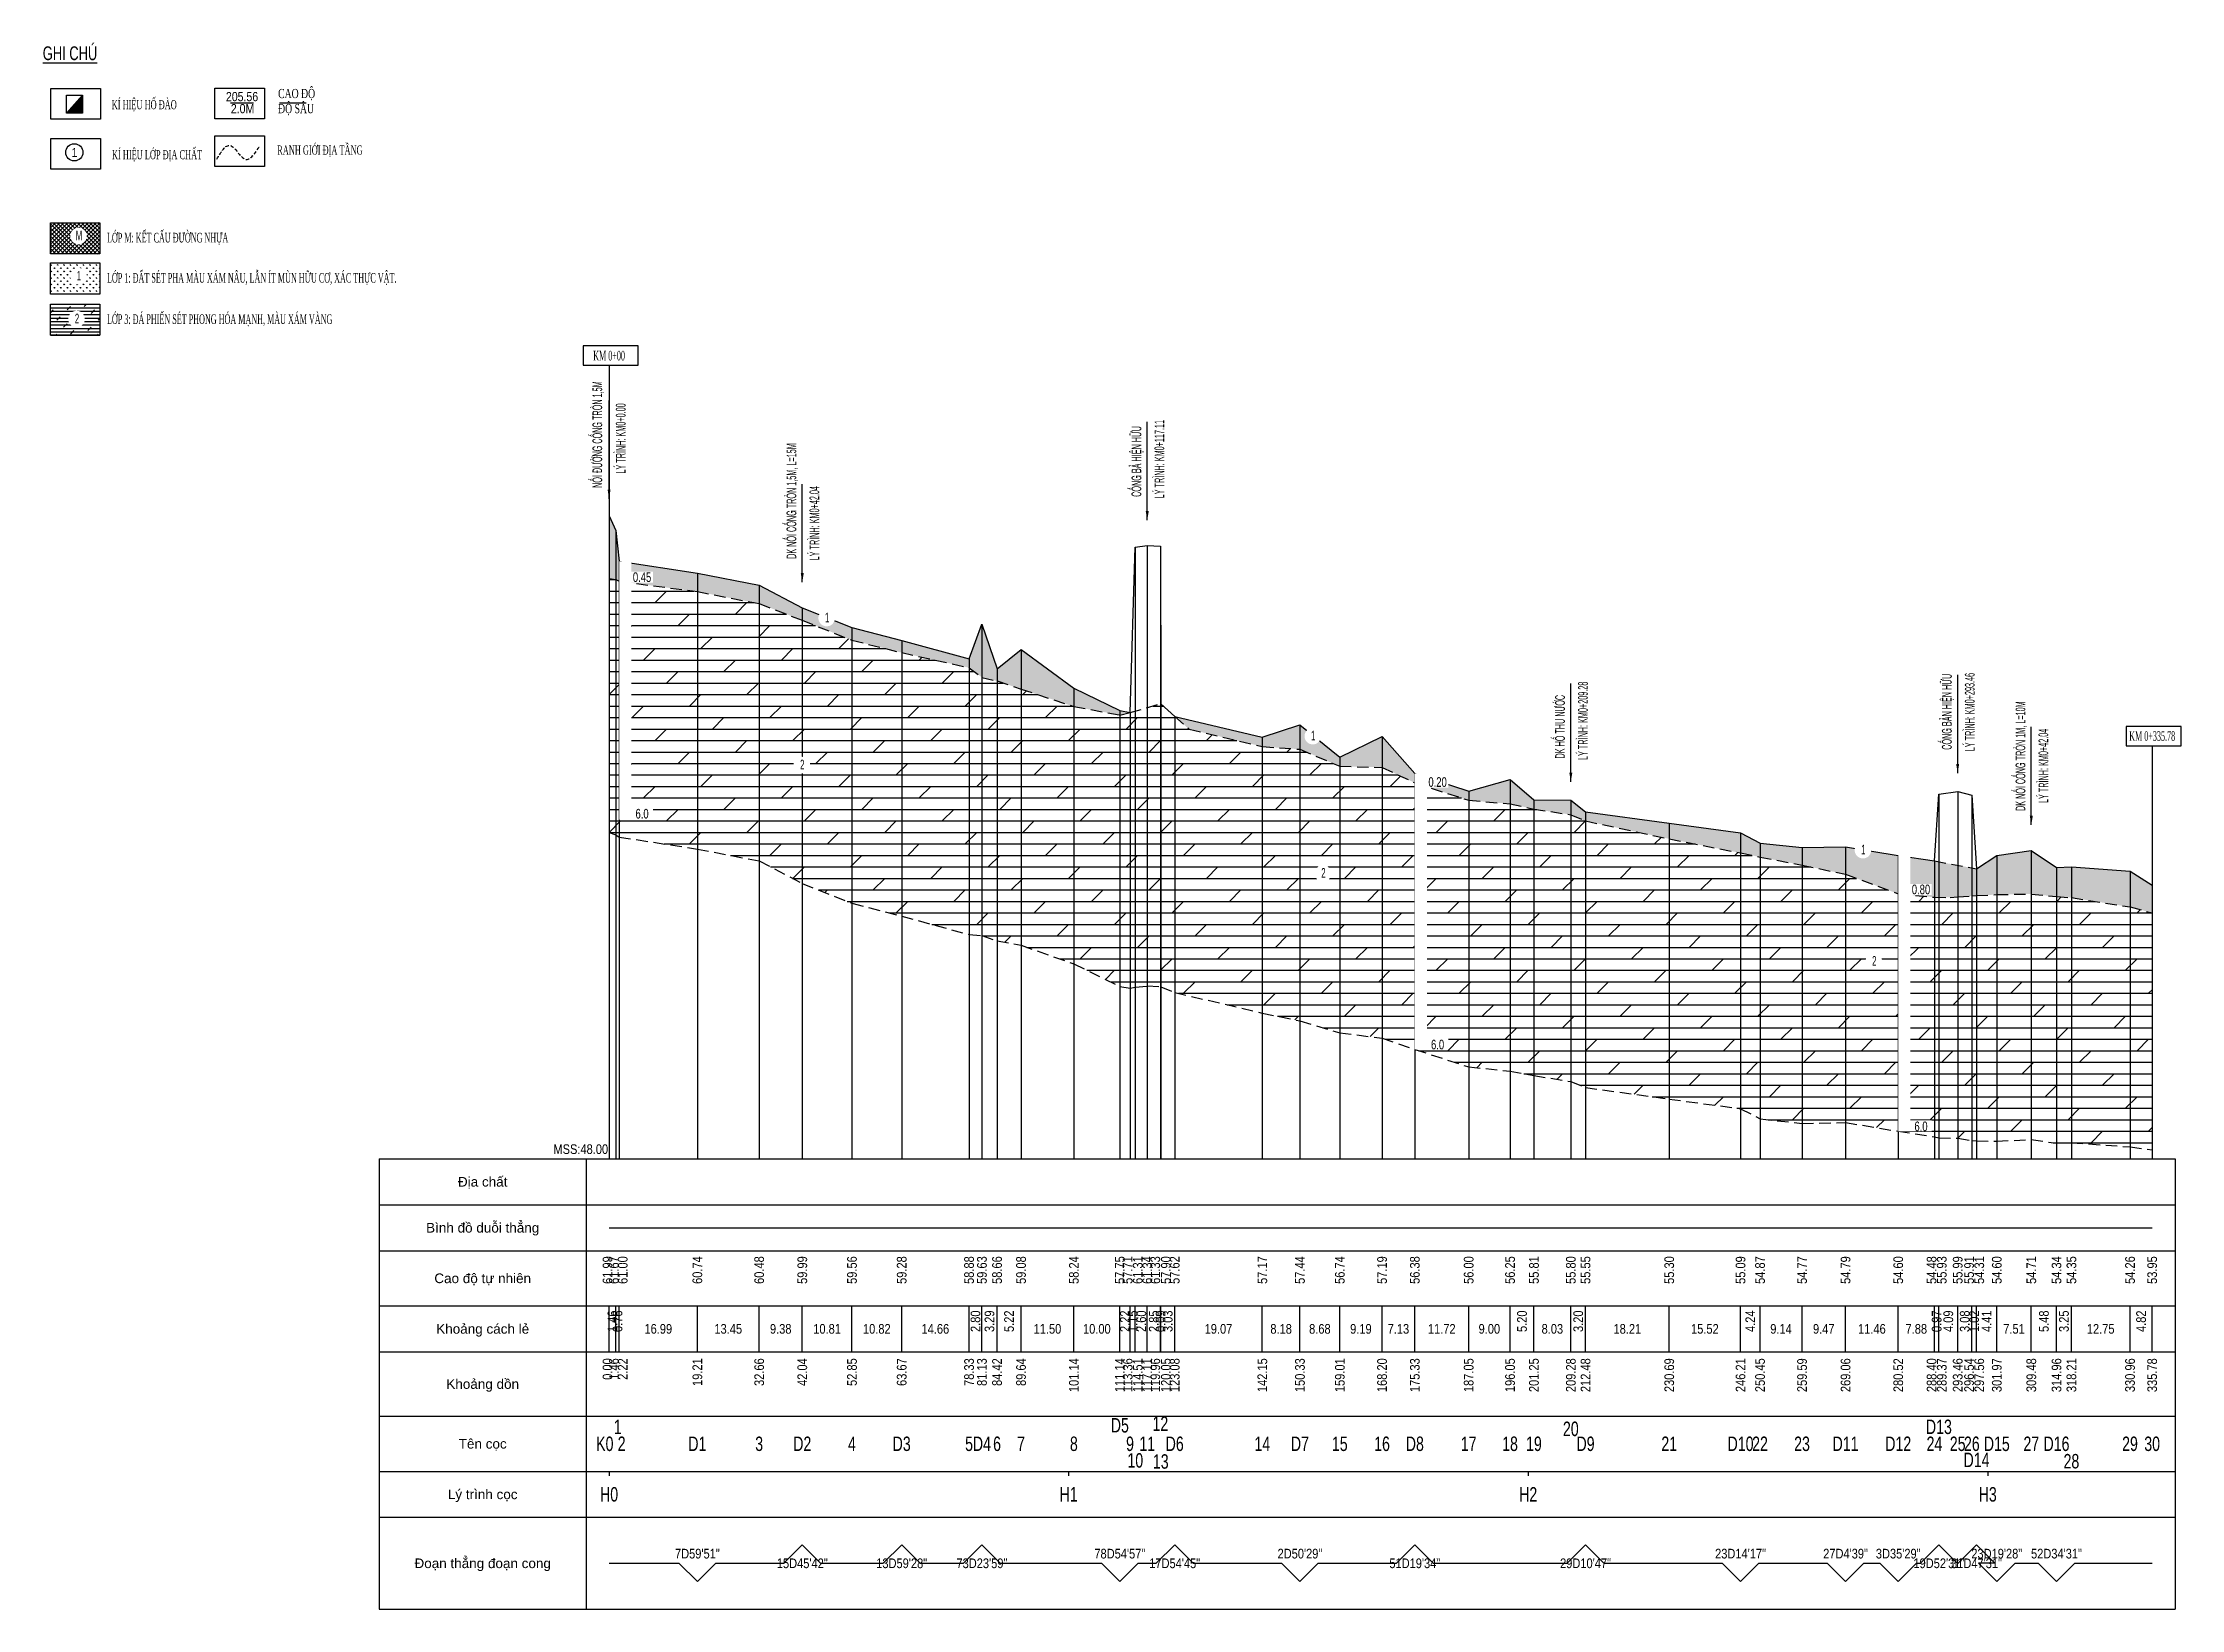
# Model space of a CAD drawing. Header units: feet. Extents: x 2360 to 4597, y 3667 to 5067.
# Drawn here: x 3422.4 to 3887.8, y 4629.7 to 4970.5 of the extents above; entities that cross this region are included whole.
import ezdxf
from ezdxf.enums import TextEntityAlignment as Align

# ---------------------------------------------------------------- set-up
doc = ezdxf.new("R2010")
doc.units = ezdxf.units.FT
doc.header["$MEASUREMENT"] = 0
doc.set_wipeout_variables(frame=1)
doc.linetypes.add('DASHED', pattern=[0.75, 0.5, -0.25])
doc.linetypes.add('HIDDEN', pattern=[0.375, 0.25, -0.125])
for name, color, linetype in [('DIA CHAT', 9, 'Continuous'), ('Dia-Chat', 8, 'Continuous'), ('DO', 1, 'Continuous'), ('DONG', 8, 'Continuous'), ('ENTKHIEULT', 3, 'Continuous'), ('Tieu-De', 4, 'Continuous'), ('XANH', 3, 'Continuous'), ('XANH_SAM', 5, 'Continuous')]:
    doc.layers.add(name, color=color, linetype=linetype)
doc.layers.add('T - Thay', color=255, linetype='Continuous', lineweight=18)
doc.styles.add('BINHDO', font='VHARIALN.TTF', dxfattribs={"width": 0.6})
doc.styles.add('in-dam', font='VHARIALN.TTF', dxfattribs={"width": 0.8, "height": 4.2})
doc.styles.add('Kten1', font='VHAVAN.TTF')
doc.styles.add('NT-1', font='vntimeh.shx', dxfattribs={"width": 0.55})
doc.styles.get("Standard").update_dxf_attribs({"font": 'VHARIALN.TTF', "height": 2})
doc.styles.add('sty-1', font='VHARIALN.TTF', dxfattribs={"height": 4.2})
doc.styles.add('STYLE1', font='VNARIAL.TTF')
doc.styles.add('TDHEADER', font='VNARIAL.TTF', dxfattribs={"width": 0.7, "height": 2})
doc.dimstyles.get("Standard").update_dxf_attribs({"dimtxt": 0.18, "dimasz": 0.18, "dimexe": 0.18, "dimexo": 0.0625, "dimgap": 0.09, "dimtad": 0, "dimtih": 1, "dimtoh": 1, "dimdec": 4, "dimzin": 0, "dimdsep": 46, "dimtxsty": 'Standard', "dimcen": 0.09, "dimadec": 0, "dimazin": 0, "dimtfac": 1, "dimtdec": 4, "dimtofl": 0, "dimtmove": 0, "dimatfit": 3, "dimfxl": 0, "dimtolj": 1, "dimtzin": 0, "dimarcsym": 0})

msp = doc.modelspace()

# ---------------------------------------------------------------- texts
at = {"layer": 'Dia-Chat', "color": 4, "style": 'NT-1', "width": 0.6}
for s, p in [('kÝ hiÖu hè ®µo', (3437.44, 4956)), ('kÝ hiÖu líp ®Þa chÊt', (3437.49, 4945.12))]:
    msp.add_text(s, height=2, dxfattribs=at).set_placement(p)
at = {"layer": 'Dia-Chat', "color": 4, "style": 'sty-1'}
msp.add_text('1', height=2, dxfattribs=at).set_placement((3429.33, 4946.59), align=Align.MIDDLE)
at = {"layer": 'Dia-Chat', "color": 4, "style": 'NT-1', "width": 0.6}
msp.add_text('ranh giíi ®Þa tÇng', height=2, dxfattribs=at).set_placement((3482.74, 4947.22), align=Align.MIDDLE)
at = {"layer": 'Dia-Chat', "color": 4, "style": 'NT-1', "width": 0.55}
for s, p in [('líp m: kÕt cÊu §¦êNG nhùa', (3436.4, 4929.11)), ('LíP 1: ®Êt sÐt pha mµu X¸M N¢U, lÉn Ýt MïN H÷u C¥, X¸C THùC VËT.', (3436.4, 4920.37)), ('líp 3: ®¸ phiÕn sÐt phong hãa m¹nh, mµu x¸m vµng', (3436.4, 4911.38))]:
    msp.add_text(s, height=2.1, dxfattribs=at).set_placement(p, align=Align.TOP_LEFT)
at = {"layer": 'Dia-Chat', "color": 4, "width": 57.1159, "attachment_point": 1}
for s, insert, char_height, style in [('{\\W0.7;\\LGHI CHó}', (3422.43, 4969.68), 3, 'Kten1'), ('205.56', (3462.29, 4959.75), 2, 'sty-1'), ('2.0m', (3463.36, 4957.13), 2, 'sty-1')]:
    msp.add_mtext(s, dxfattribs=dict(at, insert=insert, char_height=char_height, style=style))
at = {"layer": 'Dia-Chat', "color": 4, "char_height": 2, "width": 57.1159, "attachment_point": 1, "line_spacing_factor": 0.6, "style": 'NT-1'}
for s, insert in [('{\\W0.7;cao ®é}', (3473.64, 4960.42)), ('{\\W0.7;®é s©u}', (3473.64, 4957.14))]:
    msp.add_mtext(s, dxfattribs=dict(at, insert=insert))
at = {"layer": 'ENTKHIEULT', "style": 'NT-1', "width": 0.5}
for s, p in [('Km 0+00', (3545.66, 4902.39)), ('Km 0+335.78', (3881.44, 4819.63))]:
    msp.add_text(s, height=2.1, dxfattribs=at).set_placement(p, align=Align.MIDDLE)
at = {"layer": 'T - Thay', "color": 140, "style": 'BINHDO', "width": 0.6}
for s, p in [('NèI §¦êNG CèNG TRßN 1,5M', (3544.15, 4873.61, -1203.64)), ('Lý TR×NH: kM0+0.00', (3549.24, 4876.73, -1203.64)), ('Lý TR×NH: kM0+117.11', (3666.45, 4871.35, -1203.64)), ('CèNG B¶ HIÖN H÷U', (3661.46, 4871.67, -1203.64)), ('DK NèI CèNG TRßN 1,5M, L=15M', (3586.39, 4858.17, -1203.64)), ('Lý TR×NH: kM0+42.04', (3591.38, 4857.85, -1203.64)), ('CèNG B¶N HIÖN H÷U ', (3837.81, 4816.64, -1203.64)), ('Lý TR×NH: kM0+293.46', (3842.8, 4816.32, -1203.64)), ('DK Hè THU N¦íC', (3753.63, 4814.74, -1202.64)), ('Lý TR×NH: kM0+209.28', (3758.62, 4814.42, -1202.64)), ('DK NèI CèNG TRßN 1M, L=10M', (3853.83, 4803.32, -1203.64)), ('Lý TR×NH: kM0+42.04', (3858.82, 4805.05, -1203.64))]:
    msp.add_text(s, height=2.1, rotation=90, dxfattribs=at).set_placement(p)
at = {"layer": 'Tieu-De', "style": 'STYLE1'}
for s, p in [('§Þa chÊt', (3518.16, 4722.65)), ('B×nh ®å duçi th¼ng', (3518.16, 4712.65)), ('Cao ®é tù nhiªn', (3518.16, 4701.65)), ('Kho¶ng c¸ch lÎ', (3518.16, 4690.65)), ('Kho¶ng dån', (3518.16, 4678.65)), ('Tªn cäc', (3518.16, 4665.65)), ('Lý tr×nh cäc', (3518.16, 4654.65)), ('§o¹n th¼ng ®o¹n cong', (3518.16, 4639.65))]:
    msp.add_text(s, height=2.1, dxfattribs=at).set_placement(p, align=Align.MIDDLE_CENTER)
at = {"layer": 'XANH'}
msp.add_text('MSS:48.00', height=2.1, dxfattribs=at).set_placement((3545.45, 4728.7), align=Align.RIGHT)
for s, p in [('61.99', (3545.31, 4706.45)), ('61.67', (3546.73, 4706.45)), ('61.00', (3548.62, 4706.45)), ('60.74', (3564.87, 4706.45)), ('60.48', (3578.32, 4706.45)), ('59.99', (3587.7, 4706.45)), ('59.56', (3598.51, 4706.45)), ('59.28', (3609.33, 4706.45)), ('58.88', (3623.99, 4706.45)), ('59.63', (3626.79, 4706.45)), ('58.66', (3630.08, 4706.45)), ('59.08', (3635.3, 4706.45)), ('58.24', (3646.8, 4706.45)), ('57.75', (3656.8, 4706.45)), ('57.71', (3658.5, 4706.45)), ('61.31', (3660.69, 4706.45)), ('61.34', (3662.77, 4706.45)), ('61.33', (3664.51, 4706.45)), ('57.90', (3666.81, 4706.45)), ('57.62', (3668.74, 4706.45)), ('57.17', (3687.81, 4706.45)), ('57.44', (3695.99, 4706.45)), ('56.74', (3704.67, 4706.45)), ('57.19', (3713.86, 4706.45)), ('56.38', (3720.99, 4706.45)), ('56.00', (3732.71, 4706.45)), ('56.25', (3741.71, 4706.45)), ('55.81', (3746.91, 4706.45)), ('55.80', (3754.94, 4706.45)), ('55.55', (3758.14, 4706.45)), ('55.30', (3776.35, 4706.45)), ('55.09', (3791.87, 4706.45)), ('54.87', (3796.11, 4706.45)), ('54.77', (3805.25, 4706.45)), ('54.79', (3814.72, 4706.45)), ('54.60', (3826.18, 4706.45)), ('54.48', (3833.44, 4706.45)), ('55.93', (3835.65, 4706.45)), ('55.99', (3839.12, 4706.45)), ('55.91', (3841.6, 4706.45)), ('54.31', (3843.81, 4706.45)), ('54.60', (3847.63, 4706.45)), ('54.71', (3855.14, 4706.45)), ('54.34', (3860.62, 4706.45)), ('54.35', (3863.87, 4706.45)), ('54.26', (3876.62, 4706.45)), ('53.95', (3881.44, 4706.45)), ('1.46', (3546.39, 4694.65)), ('0.76', (3547.5, 4694.65)), ('2.80', (3625.39, 4694.65)), ('3.29', (3628.43, 4694.65)), ('5.22', (3632.69, 4694.65)), ('2.22', (3657.91, 4694.65)), ('1.15', (3659.59, 4694.65)), ('2.60', (3661.47, 4694.65)), ('2.85', (3664.19, 4694.65)), ('0.09', (3665.66, 4694.65)), ('3.03', (3667.22, 4694.65)), ('5.20', (3744.31, 4694.65)), ('3.20', (3756.54, 4694.65)), ('4.24', (3793.99, 4694.65)), ('0.97', (3834.54, 4694.65)), ('4.09', (3837.07, 4694.65)), ('3.08', (3840.66, 4694.65)), ('1.02', (3842.71, 4694.65)), ('4.41', (3845.42, 4694.65)), ('5.48', (3857.88, 4694.65)), ('3.25', (3862.24, 4694.65)), ('4.82', (3879.03, 4694.65)), ('0.00', (3545.31, 4684.25)), ('1.46', (3546.73, 4684.25)), ('2.22', (3548.62, 4684.25)), ('19.21', (3564.87, 4684.25)), ('32.66', (3578.32, 4684.25)), ('42.04', (3587.7, 4684.25)), ('52.85', (3598.51, 4684.25)), ('63.67', (3609.33, 4684.25)), ('78.33', (3623.99, 4684.25)), ('81.13', (3626.79, 4684.25)), ('84.42', (3630.08, 4684.25)), ('89.64', (3635.3, 4684.25)), ('101.14', (3646.8, 4684.25)), ('111.14', (3656.8, 4684.25)), ('113.36', (3658.5, 4684.25)), ('114.51', (3660.69, 4684.25)), ('117.11', (3662.77, 4684.25)), ('119.96', (3664.51, 4684.25)), ('120.05', (3666.81, 4684.25)), ('123.08', (3668.74, 4684.25)), ('142.15', (3687.81, 4684.25)), ('150.33', (3695.99, 4684.25)), ('159.01', (3704.67, 4684.25)), ('168.20', (3713.86, 4684.25)), ('175.33', (3720.99, 4684.25)), ('187.05', (3732.71, 4684.25)), ('196.05', (3741.71, 4684.25)), ('201.25', (3746.91, 4684.25)), ('209.28', (3754.94, 4684.25)), ('212.48', (3758.14, 4684.25)), ('230.69', (3776.35, 4684.25)), ('246.21', (3791.87, 4684.25)), ('250.45', (3796.11, 4684.25)), ('259.59', (3805.25, 4684.25)), ('269.06', (3814.72, 4684.25)), ('280.52', (3826.18, 4684.25)), ('288.40', (3833.44, 4684.25)), ('289.37', (3835.65, 4684.25)), ('293.46', (3839.12, 4684.25)), ('296.54', (3841.6, 4684.25)), ('297.56', (3843.81, 4684.25)), ('301.97', (3847.63, 4684.25)), ('309.48', (3855.14, 4684.25)), ('314.96', (3860.62, 4684.25)), ('318.21', (3863.87, 4684.25)), ('330.96', (3876.62, 4684.25)), ('335.78', (3881.44, 4684.25))]:
    msp.add_text(s, height=2.1, rotation=90, dxfattribs=at).set_placement(p, align=Align.MIDDLE_RIGHT)
for s, p in [('16.99', (3556.37, 4690.65)), ('13.45', (3571.59, 4690.65)), ('9.38', (3583.01, 4690.65)), ('10.81', (3593.1, 4690.65)), ('10.82', (3603.92, 4690.65)), ('14.66', (3616.66, 4690.65)), ('11.50', (3641.05, 4690.65)), ('10.00', (3651.8, 4690.65)), ('19.07', (3678.27, 4690.65)), ('8.18', (3691.9, 4690.65)), ('8.68', (3700.33, 4690.65)), ('9.19', (3709.26, 4690.65)), ('7.13', (3717.42, 4690.65)), ('11.72', (3726.85, 4690.65)), ('9.00', (3737.21, 4690.65)), ('8.03', (3750.92, 4690.65)), ('18.21', (3767.24, 4690.65)), ('15.52', (3784.11, 4690.65)), ('9.14', (3800.68, 4690.65)), ('9.47', (3809.98, 4690.65)), ('11.46', (3820.45, 4690.65)), ('7.88', (3830.12, 4690.65)), ('7.51', (3851.38, 4690.65)), ('12.75', (3870.24, 4690.65))]:
    msp.add_text(s, height=2.1, dxfattribs=at).set_placement(p, align=Align.MIDDLE_CENTER)
for s, p in [('7d59\'51"', (3564.87, 4640.7)), ('15d45\'42"', (3587.7, 4638.6)), ('13d59\'28"', (3609.33, 4638.6)), ('73d23\'59"', (3626.79, 4638.6)), ('78d54\'57"', (3656.8, 4640.7)), ('17d54\'45"', (3668.74, 4638.6)), ('2d50\'29"', (3695.99, 4640.7)), ('51d19\'34"', (3720.99, 4638.6)), ('29d10\'47"', (3758.14, 4638.6)), ('23d14\'17"', (3791.87, 4640.7)), ('27d4\'39"', (3814.72, 4640.7)), ('3d35\'29"', (3826.18, 4640.7)), ('19d52\'31"', (3835.03, 4638.6)), ('31d47\'31"', (3843.22, 4638.6)), ('23d19\'28"', (3847.63, 4640.7)), ('52d34\'31"', (3860.62, 4640.7))]:
    msp.add_text(s, height=2.1, dxfattribs=at).set_placement(p, align=Align.CENTER)
at = {"layer": 'XANH_SAM', "style": 'TDHEADER', "width": 0.7}
for s, p in [('1', (3547.54, 4669.33)), ('D5', (3656.8, 4669.68)), ('12', (3665.62, 4670.02)), ('20', (3754.94, 4668.9)), ('D13', (3835.03, 4669.34)), ('K0', (3544.73, 4665.65)), ('2', (3548.39, 4665.65)), ('D1', (3564.87, 4665.65)), ('3', (3578.32, 4665.65)), ('D2', (3587.7, 4665.65)), ('4', (3598.51, 4665.65)), ('D3', (3609.33, 4665.65)), ('5', (3623.99, 4665.65)), ('D4', (3626.79, 4665.65)), ('6', (3630.08, 4665.65)), ('7', (3635.3, 4665.65)), ('8', (3646.8, 4665.65)), ('9', (3659.02, 4665.65)), ('10', (3660.17, 4662.03)), ('11', (3662.77, 4665.65)), ('13', (3665.71, 4661.8)), ('D6', (3668.74, 4665.65)), ('14', (3687.81, 4665.65)), ('D7', (3695.99, 4665.65)), ('15', (3704.67, 4665.65)), ('16', (3713.86, 4665.65)), ('D8', (3720.99, 4665.65)), ('17', (3732.71, 4665.65)), ('18', (3741.71, 4665.65)), ('19', (3746.91, 4665.65)), ('D9', (3758.14, 4665.65)), ('21', (3776.35, 4665.65)), ('D10', (3791.87, 4665.65)), ('22', (3796.11, 4665.65)), ('23', (3805.25, 4665.65)), ('D11', (3814.72, 4665.65)), ('D12', (3826.18, 4665.65)), ('24', (3834.06, 4665.65)), ('25', (3839.12, 4665.65)), ('26', (3842.2, 4665.65)), ('D14', (3843.22, 4662.15)), ('D15', (3847.63, 4665.65)), ('27', (3855.14, 4665.65)), ('D16', (3860.62, 4665.65)), ('28', (3863.87, 4661.86)), ('29', (3876.62, 4665.65)), ('30', (3881.44, 4665.65)), ('H0', (3545.66, 4654.65)), ('H1', (3645.66, 4654.65)), ('H2', (3745.66, 4654.65)), ('H3', (3845.66, 4654.65))]:
    msp.add_text(s, height=3.15, dxfattribs=at).set_placement(p, align=Align.MIDDLE_CENTER)

# ---------------------------------------------------------------- hatches: boundary and pattern name
at = {"layer": 'Dia-Chat'}
msp.add_hatch(color=8, dxfattribs=at).paths.add_polyline_path([(3431.08, 4955.13), (3431.08, 4959.08), (3427.58, 4955.13)])
h = msp.add_hatch(dxfattribs=at)
h.set_pattern_fill('ANSI37', color=256, scale=5, style=0)
h.set_pattern_definition([(45, (-561673.5628, -1839550.7969), (-0.44194173824, 0.44194173824), []), (135, (-561673.5628, -1839550.7969), (-0.44194173824, -0.44194173824), [])])
h.paths.add_polyline_path([(3424.1, 4931.32), (3434.82, 4931.32), (3434.82, 4924.54), (3424.1, 4924.54)])
h = msp.add_hatch(dxfattribs=at)
h.set_pattern_fill('GRASS', color=256, style=0)
h.set_pattern_definition([(90, (-561673.5628, -1839562.4632), (-0.707106781, 0.707106781), [0.1875, -1.226713563]), (45, (-561673.5628, -1839562.4632), (-0.7071067812, 0.7071067812), [0.1875, -0.8125]), (135, (-561673.5628, -1839562.4632), (-0.7071067812, -0.7071067812), [0.1875, -0.8125])])
h.paths.add_polyline_path([(3424.1, 4922.58), (3434.82, 4922.58), (3434.82, 4915.8), (3424.1, 4915.8)])
at = {"layer": 'Dia-Chat', "linetype": 'ByBlock'}
h = msp.add_hatch(dxfattribs=at)
h.set_pattern_fill('DOLMIT', color=256, scale=3, style=0)
h.set_pattern_definition([(0, (-561673.5628, -1839553.9371), (0, 0.75), []), (45, (-561673.5628, -1839553.937), (-1.4999999975, 1.4999999975), [1.06066017, -2.12132304])])
h.paths.add_polyline_path([(3434.82, 4913.59), (3424.1, 4913.59), (3424.1, 4906.81), (3434.82, 4906.81)])
at = {"layer": 'Dia-Chat'}
h = msp.add_hatch(dxfattribs=at)
h.set_pattern_fill('GRASS', color=8, scale=1.5, style=0)
h.set_pattern_definition([(90, (3545.6581, 4853.8812), (-1.06066, 1.06066), [0.28125, -1.84007]), (45, (3545.658, 4853.8812), (-1.06066, 1.06066), [0.28125, -1.21875]), (135, (3545.658, 4853.8812), (-1.06066, -1.06066), [0.28125, -1.21875])])
h.paths.add_polyline_path([(3646.8, 4826.05), (3656.8, 4824.2), (3659.02, 4824.75), (3656.8, 4825.15), (3646.8, 4830.05), (3635.3, 4838.45), (3630.08, 4834.25), (3626.79, 4843.95), (3623.99, 4836.45), (3609.33, 4840.45), (3598.51, 4843.25), (3587.7, 4847.55), (3578.32, 4852.45), (3564.87, 4855.05), (3547.88, 4857.65), (3547.12, 4864.35), (3545.66, 4867.55), (3545.66, 4853.88), (3547.12, 4853.68), (3547.88, 4853.3), (3564.87, 4851.05), (3578.32, 4848.45), (3587.7, 4844.81), (3598.51, 4840.49), (3609.33, 4837.77), (3623.99, 4834.5), (3626.79, 4832.39), (3630.08, 4831.61), (3635.3, 4829.85)])
h = msp.add_hatch(dxfattribs=at)
h.set_pattern_fill('DOLMIT', color=8, scale=10, style=0)
h.set_pattern_definition([(0, (3545.658, 4798.6522), (0, 2.5), []), (45, (3545.658, 4798.652), (-5, 5), [3.53553, -7.07108])])
h.paths.add_polyline_path([(3687.81, 4759.35), (3695.99, 4757.64), (3704.67, 4755.05), (3713.86, 4753.91), (3720.99, 4751.45), (3732.71, 4747.65), (3741.71, 4746.72), (3746.91, 4745.75), (3754.94, 4744.47), (3758.14, 4743.15), (3776.35, 4740.65), (3791.87, 4738.55), (3796.11, 4736.35), (3805.25, 4735.35), (3814.72, 4735.55), (3826.18, 4733.65), (3834.06, 4732.45), (3835.03, 4732.23), (3839.12, 4732.13), (3842.2, 4731.6), (3843.22, 4731.54), (3847.63, 4731.48), (3855.14, 4731.84), (3860.62, 4731.05), (3863.87, 4731.15), (3876.62, 4730.25), (3881.44, 4729.61), (3881.44, 4781.15), (3876.62, 4782.44), (3863.87, 4784.47), (3860.62, 4784.7), (3855.14, 4785.26), (3847.63, 4785.14), (3843.22, 4784.9), (3842.2, 4784.84), (3839.12, 4784.62), (3837.51, 4784.52), (3834.06, 4784.56), (3826.18, 4785.31), (3814.72, 4789.55), (3805.25, 4791.56), (3796.11, 4793.3), (3791.87, 4794.19), (3776.35, 4797.27), (3758.14, 4801.15), (3754.94, 4802.52), (3746.91, 4803.75), (3741.71, 4804.87), (3732.71, 4805.65), (3720.99, 4809.45), (3713.86, 4812.81), (3704.67, 4813.05), (3695.99, 4816.75), (3687.81, 4817.35), (3671.92, 4821.1), (3668.74, 4823.85), (3665.71, 4826.65), (3659.02, 4824.75), (3656.8, 4824.2), (3646.8, 4826.05), (3635.3, 4829.85), (3630.08, 4831.61), (3626.79, 4832.39), (3623.99, 4834.5), (3609.33, 4837.77), (3598.51, 4840.49), (3587.7, 4844.81), (3578.32, 4848.45), (3564.87, 4851.05), (3547.88, 4853.3), (3547.12, 4853.68), (3545.66, 4853.88), (3545.66, 4798.65), (3547.12, 4798.17), (3547.88, 4797.65), (3564.87, 4795.05), (3578.32, 4792.45), (3587.7, 4787.55), (3598.51, 4783.25), (3609.33, 4780.45), (3623.99, 4776.45), (3626.79, 4776.22), (3630.08, 4775.06), (3635.3, 4774.11), (3646.8, 4770.05), (3656.8, 4765.15), (3659.02, 4764.75), (3660.17, 4765), (3662.77, 4765.25), (3665.62, 4765.12), (3668.74, 4763.85)])
h = msp.add_hatch(dxfattribs=at)
h.set_pattern_fill('GRASS', color=8, scale=1.5, style=0)
h.paths.add_polyline_path([(3834.06, 4792.45), (3826.18, 4793.65), (3814.72, 4795.55), (3805.25, 4795.35), (3796.11, 4796.35), (3791.87, 4798.55), (3776.35, 4800.65), (3758.14, 4803.15), (3754.94, 4805.65), (3746.91, 4805.75), (3741.71, 4810.15), (3732.71, 4807.65), (3720.99, 4811.45), (3713.86, 4819.55), (3704.67, 4815.05), (3695.99, 4822.05), (3687.81, 4819.35), (3668.74, 4823.85), (3671.92, 4821.1), (3687.81, 4817.35), (3695.99, 4816.75), (3704.67, 4813.05), (3713.86, 4812.81), (3720.99, 4809.45), (3732.71, 4805.65), (3741.71, 4804.87), (3746.91, 4803.75), (3754.94, 4802.52), (3758.14, 4801.15), (3776.35, 4797.27), (3791.87, 4794.19), (3796.11, 4793.3), (3805.25, 4791.56), (3814.72, 4789.55), (3826.18, 4785.31), (3834.06, 4784.56), (3837.51, 4784.52), (3839.12, 4784.62), (3842.2, 4784.84), (3843.22, 4784.9), (3847.63, 4785.14), (3855.14, 4785.26), (3860.62, 4784.7), (3863.87, 4784.47), (3876.62, 4782.44), (3881.44, 4781.15), (3881.44, 4787.15), (3876.62, 4790.25), (3863.87, 4791.15), (3860.62, 4791.05), (3855.14, 4794.75), (3847.63, 4793.65), (3843.22, 4790.75)])

# ---------------------------------------------------------------- linework, layer by layer
at = {"layer": 'Dia-Chat', "color": 4}
for points in [[(3424.15, 4960.54), (3435, 4960.54), (3435, 4953.85), (3424.15, 4953.85)], [(3459.85, 4960.58), (3470.7, 4960.58), (3470.7, 4953.9), (3459.85, 4953.9)], [(3427.58, 4959.08), (3431.08, 4959.08), (3431.08, 4955.13), (3427.58, 4955.13)], [(3424.17, 4949.66), (3435.02, 4949.66), (3435.02, 4942.97), (3424.17, 4942.97)], [(3459.85, 4950.2), (3470.7, 4950.2), (3470.7, 4943.52), (3459.85, 4943.52)], [(3424.1, 4931.32), (3434.82, 4931.32), (3434.82, 4924.54), (3424.1, 4924.54)], [(3424.1, 4922.58), (3434.82, 4922.58), (3434.82, 4915.8), (3424.1, 4915.8)], [(3424.1, 4913.59), (3434.82, 4913.59), (3434.82, 4906.81), (3424.1, 4906.81)]]:
    msp.add_lwpolyline(points, close=True, dxfattribs=at)
for points in [[(3431.08, 4959.08), (3427.58, 4955.13)], [(3473.95, 4957.37), (3479.75, 4957.37)]]:
    msp.add_lwpolyline(points, dxfattribs=at)
at = {"layer": 'Dia-Chat'}
msp.add_lwpolyline([(3463.26, 4957.42), (3468.26, 4957.42)], dxfattribs=at)
at = {"layer": 'Dia-Chat', "color": 1}
msp.add_lwpolyline([(3545.66, 4867.55), (3547.12, 4864.35), (3547.12, 4864.35), (3547.88, 4857.65), (3547.88, 4857.65), (3564.87, 4855.05), (3564.87, 4855.05), (3578.32, 4852.45), (3578.32, 4852.45), (3587.7, 4847.55), (3587.7, 4847.55), (3598.51, 4843.25), (3598.51, 4843.25), (3609.33, 4840.45), (3609.33, 4840.45), (3623.99, 4836.45), (3623.99, 4836.45), (3626.79, 4843.95), (3626.79, 4843.95), (3630.08, 4834.25), (3630.08, 4834.25), (3635.3, 4838.45), (3635.3, 4838.45), (3646.8, 4830.05), (3646.8, 4830.05), (3656.8, 4825.15), (3656.8, 4825.15), (3659.02, 4824.75), (3659.02, 4824.75), (3660.17, 4860.75), (3660.17, 4860.75), (3662.77, 4861.05), (3662.77, 4861.05), (3665.62, 4860.95), (3665.62, 4860.95), (3665.71, 4826.65), (3665.71, 4826.65), (3668.74, 4823.85), (3668.74, 4823.85), (3687.81, 4819.35), (3687.81, 4819.35), (3695.99, 4822.05), (3695.99, 4822.05), (3704.67, 4815.05), (3704.67, 4815.05), (3713.86, 4819.55), (3713.86, 4819.55), (3720.99, 4811.45), (3720.99, 4811.45), (3732.71, 4807.65), (3732.71, 4807.65), (3741.71, 4810.15), (3741.71, 4810.15), (3746.91, 4805.75), (3746.91, 4805.75), (3754.94, 4805.65), (3754.94, 4805.65), (3758.14, 4803.15), (3758.14, 4803.15), (3776.35, 4800.65), (3776.35, 4800.65), (3791.87, 4798.55), (3791.87, 4798.55), (3796.11, 4796.35), (3796.11, 4796.35), (3805.25, 4795.35), (3805.25, 4795.35), (3814.72, 4795.55), (3814.72, 4795.55), (3826.18, 4793.65), (3826.18, 4793.65), (3834.06, 4792.45), (3834.06, 4792.45), (3835.03, 4806.95), (3835.03, 4806.95), (3839.12, 4807.55), (3839.12, 4807.55), (3842.2, 4806.75), (3842.2, 4806.75), (3843.22, 4790.75), (3843.22, 4790.75), (3847.63, 4793.65), (3847.63, 4793.65), (3855.14, 4794.75), (3855.14, 4794.75), (3860.62, 4791.05), (3860.62, 4791.05), (3863.87, 4791.15), (3863.87, 4791.15), (3876.62, 4790.25), (3876.62, 4790.25), (3881.44, 4787.15)], dxfattribs=at)
at = {"layer": 'Dia-Chat', "color": 8, "linetype": 'HIDDEN', "ltscale": 10}
for points in [[(3545.66, 4853.88), (3547.12, 4853.68), (3547.12, 4853.68), (3547.88, 4853.3), (3547.88, 4853.3), (3564.87, 4851.05), (3564.87, 4851.05), (3578.32, 4848.45), (3578.32, 4848.45), (3587.7, 4844.81), (3587.7, 4844.81), (3598.51, 4840.49), (3598.51, 4840.49), (3609.33, 4837.77), (3609.33, 4837.77), (3623.99, 4834.5), (3623.99, 4834.5), (3626.79, 4832.39), (3626.79, 4832.39), (3630.08, 4831.61), (3630.08, 4831.61), (3635.3, 4829.85), (3635.3, 4829.85), (3646.8, 4826.05), (3646.8, 4826.05), (3656.8, 4824.2), (3656.8, 4824.2), (3659.02, 4824.75)], [(3659.02, 4824.75), (3665.71, 4826.65)], [(3668.74, 4823.85), (3668.74, 4823.85), (3671.92, 4821.1), (3671.92, 4821.1), (3687.81, 4817.35), (3687.81, 4817.35), (3695.99, 4816.75), (3695.99, 4816.75), (3704.67, 4813.05), (3704.67, 4813.05), (3713.86, 4812.81), (3713.86, 4812.81), (3720.99, 4809.45), (3720.99, 4809.45), (3732.71, 4805.65), (3732.71, 4805.65), (3741.71, 4804.87), (3741.71, 4804.87), (3746.91, 4803.75), (3746.91, 4803.75), (3754.94, 4802.52), (3754.94, 4802.52), (3758.14, 4801.15), (3758.14, 4801.15), (3776.35, 4797.27), (3776.35, 4797.27), (3791.87, 4794.19), (3791.87, 4794.19), (3796.11, 4793.3), (3796.11, 4793.3), (3805.25, 4791.56), (3814.72, 4789.55), (3814.72, 4789.55), (3826.18, 4785.31), (3826.18, 4785.31), (3834.06, 4784.56), (3834.06, 4784.56), (3837.51, 4784.52), (3837.51, 4784.52), (3839.12, 4784.62), (3839.12, 4784.62), (3842.2, 4784.84), (3842.2, 4784.84), (3843.22, 4784.9), (3843.22, 4784.9), (3847.63, 4785.14), (3847.63, 4785.14), (3855.14, 4785.26), (3855.14, 4785.26), (3860.62, 4784.7), (3860.62, 4784.7), (3863.87, 4784.47), (3863.87, 4784.47), (3876.62, 4782.44), (3876.62, 4782.44), (3881.44, 4781.15)], [(3545.66, 4798.65), (3547.12, 4798.17), (3547.12, 4798.17), (3547.88, 4797.65), (3547.88, 4797.65), (3564.87, 4795.05), (3564.87, 4795.05), (3578.32, 4792.45), (3578.32, 4792.45), (3587.7, 4787.55), (3587.7, 4787.55), (3598.51, 4783.25), (3598.51, 4783.25), (3609.33, 4780.45), (3609.33, 4780.45), (3623.99, 4776.45), (3623.99, 4776.45), (3626.79, 4776.22), (3626.79, 4776.22), (3630.08, 4775.06), (3630.08, 4775.06), (3635.3, 4774.11), (3635.3, 4774.11), (3646.8, 4770.05), (3646.8, 4770.05), (3656.8, 4765.15), (3656.8, 4765.15), (3659.02, 4764.75), (3659.02, 4764.75), (3660.17, 4765), (3660.17, 4765), (3662.77, 4765.25), (3662.77, 4765.25), (3665.62, 4765.12), (3665.62, 4765.12), (3665.71, 4765.09), (3665.71, 4765.09), (3668.74, 4763.85), (3668.74, 4763.85), (3687.81, 4759.35), (3687.81, 4759.35), (3695.99, 4757.64), (3695.99, 4757.64), (3704.67, 4755.05), (3704.67, 4755.05), (3713.86, 4753.91), (3713.86, 4753.91), (3720.99, 4751.45), (3720.99, 4751.45), (3732.71, 4747.65), (3732.71, 4747.65), (3741.71, 4746.72), (3741.71, 4746.72), (3746.91, 4745.75), (3746.91, 4745.75), (3754.94, 4744.47), (3754.94, 4744.47), (3758.14, 4743.15), (3758.14, 4743.15), (3776.35, 4740.65), (3776.35, 4740.65), (3791.87, 4738.55), (3791.87, 4738.55), (3796.11, 4736.35), (3796.11, 4736.35), (3805.25, 4735.35), (3805.25, 4735.35), (3814.72, 4735.55), (3814.72, 4735.55), (3826.18, 4733.65), (3826.18, 4733.65), (3834.06, 4732.45), (3834.06, 4732.45), (3835.03, 4732.23), (3835.03, 4732.23), (3839.12, 4732.13), (3839.12, 4732.13), (3842.2, 4731.6), (3842.2, 4731.6), (3843.22, 4731.54), (3843.22, 4731.54), (3847.63, 4731.48), (3847.63, 4731.48), (3855.14, 4731.84), (3855.14, 4731.84), (3860.62, 4731.05), (3860.62, 4731.05), (3863.87, 4731.15), (3863.87, 4731.15), (3876.62, 4730.25), (3876.62, 4730.25), (3881.44, 4729.61)], [(3834.06, 4792.45), (3843.22, 4790.75)]]:
    msp.add_lwpolyline(points, dxfattribs=at)
at = {"layer": 'Dia-Chat', "color": 6}
msp.add_circle((3429.29, 4946.61), 1.87, dxfattribs=at)
at = {"layer": 'Dia-Chat', "color": 30, "linetype": 'DASHED', "ltscale": 1.5}
msp.add_spline([(3460.3, 4945.12), (3463.23, 4948.11), (3466.49, 4945.12), (3469.68, 4948.04)], degree=3, dxfattribs=at)
at = {"layer": 'DO', "color": 1}
msp.add_line((3545.66, 4712.65), (3881.44, 4712.65), dxfattribs=at)
at = {"layer": 'DONG', "color": 8}
for p, q in [((3545.66, 4867.55), (3545.66, 4727.65)), ((3547.12, 4864.35), (3547.12, 4727.65)), ((3660.17, 4860.75), (3660.17, 4727.65)), ((3662.77, 4861.05), (3662.77, 4727.65)), ((3665.62, 4860.95), (3665.62, 4727.65)), ((3547.88, 4857.65), (3547.88, 4727.65)), ((3564.87, 4855.05), (3564.87, 4727.65)), ((3578.32, 4852.45), (3578.32, 4727.65)), ((3587.7, 4847.55), (3587.7, 4727.65)), ((3598.51, 4843.25), (3598.51, 4727.65)), ((3609.33, 4840.45), (3609.33, 4727.65)), ((3626.79, 4843.95), (3626.79, 4727.65)), ((3623.99, 4836.45), (3623.99, 4727.65)), ((3635.3, 4838.45), (3635.3, 4727.65)), ((3630.08, 4834.25), (3630.08, 4727.65)), ((3646.8, 4830.05), (3646.8, 4727.65)), ((3665.71, 4826.65), (3665.71, 4727.65)), ((3656.8, 4825.15), (3656.8, 4727.65)), ((3659.02, 4824.75), (3659.02, 4727.65)), ((3668.74, 4823.85), (3668.74, 4727.65)), ((3695.99, 4822.05), (3695.99, 4727.65)), ((3687.81, 4819.35), (3687.81, 4727.65)), ((3713.86, 4819.55), (3713.86, 4727.65)), ((3704.67, 4815.05), (3704.67, 4727.65)), ((3720.99, 4811.45), (3720.99, 4727.65)), ((3732.71, 4807.65), (3732.71, 4727.65)), ((3741.71, 4810.15), (3741.71, 4727.65)), ((3835.03, 4806.95), (3835.03, 4727.65)), ((3839.12, 4807.55), (3839.12, 4727.65)), ((3746.91, 4805.75), (3746.91, 4727.65)), ((3754.94, 4805.65), (3754.94, 4727.65)), ((3758.14, 4803.15), (3758.14, 4727.65)), ((3842.2, 4806.75), (3842.2, 4727.65)), ((3776.35, 4800.65), (3776.35, 4727.65)), ((3791.87, 4798.55), (3791.87, 4727.65)), ((3796.11, 4796.35), (3796.11, 4727.65)), ((3805.25, 4795.35), (3805.25, 4727.65)), ((3814.72, 4795.55), (3814.72, 4727.65)), ((3826.18, 4793.65), (3826.18, 4727.65)), ((3847.63, 4793.65), (3847.63, 4727.65)), ((3855.14, 4794.75), (3855.14, 4727.65)), ((3834.06, 4792.45), (3834.06, 4727.65)), ((3843.22, 4790.75), (3843.22, 4727.65)), ((3860.62, 4791.05), (3860.62, 4727.65)), ((3863.87, 4791.15), (3863.87, 4727.65)), ((3876.62, 4790.25), (3876.62, 4727.65)), ((3881.44, 4787.15), (3881.44, 4727.65))]:
    msp.add_line(p, q, dxfattribs=at)
at = {"layer": 'ENTKHIEULT'}
for p, q in [((3545.66, 4900.29), (3545.66, 4796.7)), ((3881.44, 4817.53), (3881.44, 4727.65))]:
    msp.add_line(p, q, dxfattribs=at)
for points in [[(3551.99, 4900.29), (3551.99, 4904.49), (3540, 4904.49), (3540, 4900.29)], [(3887.77, 4817.53), (3887.77, 4821.73), (3875.78, 4821.73), (3875.78, 4817.53)]]:
    msp.add_lwpolyline(points, close=True, dxfattribs=at)
at = {"layer": 'XANH', "color": 3}
for p, q in [((3495.66, 4727.65), (3886.44, 4727.65)), ((3495.66, 4727.65), (3886.44, 4727.65)), ((3495.66, 4727.65), (3495.66, 4629.65)), ((3540.66, 4727.65), (3540.66, 4629.65)), ((3886.44, 4727.65), (3886.44, 4629.65)), ((3495.66, 4717.65), (3886.44, 4717.65)), ((3495.66, 4707.65), (3886.44, 4707.65)), ((3495.66, 4695.65), (3886.44, 4695.65)), ((3545.66, 4685.65), (3545.66, 4695.65)), ((3547.12, 4685.65), (3547.12, 4695.65)), ((3547.88, 4685.65), (3547.88, 4695.65)), ((3564.87, 4685.65), (3564.87, 4695.65)), ((3578.32, 4685.65), (3578.32, 4695.65)), ((3587.7, 4685.65), (3587.7, 4695.65)), ((3598.51, 4685.65), (3598.51, 4695.65)), ((3609.33, 4685.65), (3609.33, 4695.65)), ((3623.99, 4685.65), (3623.99, 4695.65)), ((3626.79, 4685.65), (3626.79, 4695.65)), ((3630.08, 4685.65), (3630.08, 4695.65)), ((3635.3, 4685.65), (3635.3, 4695.65)), ((3646.8, 4685.65), (3646.8, 4695.65)), ((3656.8, 4685.65), (3656.8, 4695.65)), ((3659.02, 4685.65), (3659.02, 4695.65)), ((3660.17, 4685.65), (3660.17, 4695.65)), ((3662.77, 4685.65), (3662.77, 4695.65)), ((3665.62, 4685.65), (3665.62, 4695.65)), ((3665.71, 4685.65), (3665.71, 4695.65)), ((3668.74, 4685.65), (3668.74, 4695.65)), ((3687.81, 4685.65), (3687.81, 4695.65)), ((3695.99, 4685.65), (3695.99, 4695.65)), ((3704.67, 4685.65), (3704.67, 4695.65)), ((3713.86, 4685.65), (3713.86, 4695.65)), ((3720.99, 4685.65), (3720.99, 4695.65)), ((3732.71, 4685.65), (3732.71, 4695.65)), ((3741.71, 4685.65), (3741.71, 4695.65)), ((3746.91, 4685.65), (3746.91, 4695.65)), ((3754.94, 4685.65), (3754.94, 4695.65)), ((3758.14, 4685.65), (3758.14, 4695.65)), ((3776.35, 4685.65), (3776.35, 4695.65)), ((3791.87, 4685.65), (3791.87, 4695.65)), ((3796.11, 4685.65), (3796.11, 4695.65)), ((3805.25, 4685.65), (3805.25, 4695.65)), ((3814.72, 4685.65), (3814.72, 4695.65)), ((3826.18, 4685.65), (3826.18, 4695.65)), ((3834.06, 4685.65), (3834.06, 4695.65)), ((3835.03, 4685.65), (3835.03, 4695.65)), ((3839.12, 4685.65), (3839.12, 4695.65)), ((3842.2, 4685.65), (3842.2, 4695.65)), ((3843.22, 4685.65), (3843.22, 4695.65)), ((3847.63, 4685.65), (3847.63, 4695.65)), ((3855.14, 4685.65), (3855.14, 4695.65)), ((3860.62, 4685.65), (3860.62, 4695.65)), ((3863.87, 4685.65), (3863.87, 4695.65)), ((3876.62, 4685.65), (3876.62, 4695.65)), ((3881.44, 4685.65), (3881.44, 4695.65)), ((3495.66, 4685.65), (3886.44, 4685.65)), ((3495.66, 4671.65), (3886.44, 4671.65)), ((3495.66, 4659.65), (3886.44, 4659.65)), ((3495.66, 4649.65), (3886.44, 4649.65)), ((3495.66, 4629.65), (3886.44, 4629.65))]:
    msp.add_line(p, q, dxfattribs=at)
msp.add_lwpolyline([(3495.66, 4727.65), (3495.66, 4717.65), (3495.66, 4707.65), (3495.66, 4695.65), (3495.66, 4685.65), (3495.66, 4671.65), (3495.66, 4659.65), (3495.66, 4649.65), (3495.66, 4629.65)], dxfattribs=at)
at = {"layer": 'XANH_SAM'}
for p, q in [((3545.66, 4659.65), (3545.66, 4658.65)), ((3645.66, 4659.65), (3645.66, 4658.65)), ((3745.66, 4659.65), (3745.66, 4658.65)), ((3845.66, 4659.65), (3845.66, 4658.65))]:
    msp.add_line(p, q, dxfattribs=at)
at = {"layer": 'XANH_SAM', "color": 5}
msp.add_lwpolyline([(3545.66, 4639.65), (3545.66, 4639.65), (3560.87, 4639.65), (3564.87, 4635.65), (3568.87, 4639.65), (3583.7, 4639.65), (3587.7, 4643.65), (3591.7, 4639.65), (3605.33, 4639.65), (3609.33, 4643.65), (3613.33, 4639.65), (3622.79, 4639.65), (3626.79, 4643.65), (3630.79, 4639.65), (3652.8, 4639.65), (3656.8, 4635.65), (3660.8, 4639.65), (3664.74, 4639.65), (3668.74, 4643.65), (3672.74, 4639.65), (3691.99, 4639.65), (3695.99, 4635.65), (3699.99, 4639.65), (3716.99, 4639.65), (3720.99, 4643.65), (3724.99, 4639.65), (3754.14, 4639.65), (3758.14, 4643.65), (3762.14, 4639.65), (3787.87, 4639.65), (3791.87, 4635.65), (3795.87, 4639.65), (3810.72, 4639.65), (3814.72, 4635.65), (3818.72, 4639.65), (3822.18, 4639.65), (3826.18, 4635.65), (3830.18, 4639.65), (3831.03, 4639.65), (3835.03, 4643.65), (3839.03, 4639.65), (3839.22, 4639.65), (3843.22, 4643.65), (3847.22, 4639.65), (3843.63, 4639.65), (3847.63, 4635.65), (3851.63, 4639.65), (3856.62, 4639.65), (3860.62, 4635.65), (3864.62, 4639.65), (3881.44, 4639.65), (3881.44, 4639.65)], dxfattribs=at)

msp.set_redraw_order([(e.dxf.handle, doc.entitydb.next_handle()) for e in msp.query("TEXT MTEXT ATTDEF DIMENSION ARC_DIMENSION")])  # texts and dimensions are drawn at this point

# ---------------------------------------------------------------- leaders
at = {"layer": 'T - Thay', "color": 8}
for points in [[(3545.66, 4871.26), (3545.66, 4892.64)], [(3662.77, 4866.59), (3662.77, 4887.96)], [(3587.7, 4853.09), (3587.7, 4874.46)], [(3754.94, 4809.66, 1), (3754.94, 4831.03, 1)], [(3839.12, 4811.56), (3839.12, 4832.93)], [(3855.14, 4800.29), (3855.14, 4821.66)]]:
    msp.add_leader(points, dimstyle='Standard', override={"dimasz": 2, "dimgap": 0.09, "dimtad": 0}, dxfattribs=at)

# ---------------------------------------------------------------- next in the draw order: wipeouts: each hides what was drawn before it
at = {"color": 6}
for points in [[(3428.7, 4929.39), (3429.02, 4929.76), (3429.2, 4929.9), (3429.44, 4930.04), (3429.62, 4930.11), (3429.8, 4930.17), (3430.06, 4930.21), (3430.31, 4930.21), (3430.5, 4930.19), (3430.77, 4930.13), (3430.92, 4930.07), (3431.11, 4929.98), (3431.35, 4929.81), (3431.52, 4929.66), (3431.74, 4929.37), (3431.88, 4929.1), (3431.96, 4928.85), (3432.01, 4928.61), (3432.01, 4928.32), (3431.96, 4927.96), (3431.78, 4927.53), (3431.52, 4927.18), (3431.3, 4926.98), (3430.99, 4926.79), (3430.81, 4926.72), (3430.38, 4926.63), (3429.99, 4926.63), (3429.7, 4926.7), (3429.44, 4926.79), (3429.18, 4926.95), (3428.94, 4927.15), (3428.7, 4927.45), (3428.51, 4927.84), (3428.43, 4928.21), (3428.43, 4928.65), (3428.51, 4928.97)], [(3428.7, 4920.65), (3429.02, 4921.02), (3429.2, 4921.16), (3429.44, 4921.3), (3429.62, 4921.37), (3429.8, 4921.42), (3430.06, 4921.47), (3430.31, 4921.47), (3430.5, 4921.45), (3430.77, 4921.39), (3430.92, 4921.33), (3431.11, 4921.24), (3431.35, 4921.07), (3431.52, 4920.91), (3431.74, 4920.63), (3431.88, 4920.36), (3431.96, 4920.11), (3432.01, 4919.87), (3432.01, 4919.57), (3431.96, 4919.22), (3431.78, 4918.79), (3431.52, 4918.44), (3431.3, 4918.24), (3430.99, 4918.05), (3430.81, 4917.98), (3430.38, 4917.88), (3429.99, 4917.89), (3429.7, 4917.95), (3429.44, 4918.05), (3429.18, 4918.2), (3428.94, 4918.41), (3428.7, 4918.7), (3428.51, 4919.1), (3428.43, 4919.47), (3428.43, 4919.91), (3428.51, 4920.23)], [(3428.27, 4911.32), (3428.59, 4911.69), (3428.77, 4911.83), (3429.01, 4911.97), (3429.19, 4912.04), (3429.36, 4912.09), (3429.63, 4912.14), (3429.87, 4912.14), (3430.07, 4912.12), (3430.34, 4912.06), (3430.49, 4912), (3430.68, 4911.91), (3430.92, 4911.74), (3431.09, 4911.58), (3431.31, 4911.3), (3431.45, 4911.03), (3431.53, 4910.78), (3431.57, 4910.54), (3431.58, 4910.24), (3431.53, 4909.89), (3431.35, 4909.46), (3431.09, 4909.11), (3430.87, 4908.91), (3430.56, 4908.72), (3430.37, 4908.65), (3429.95, 4908.55), (3429.56, 4908.56), (3429.26, 4908.62), (3429.01, 4908.72), (3428.75, 4908.87), (3428.51, 4909.08), (3428.27, 4909.37), (3428.08, 4909.77), (3428, 4910.14), (3428, 4910.58), (3428.07, 4910.9)], [(3591.49, 4846.26), (3591.81, 4846.63), (3591.99, 4846.77), (3592.23, 4846.91), (3592.41, 4846.99), (3592.59, 4847.04), (3592.85, 4847.08), (3593.1, 4847.09), (3593.29, 4847.06), (3593.56, 4847), (3593.71, 4846.94), (3593.9, 4846.85), (3594.14, 4846.68), (3594.31, 4846.53), (3594.53, 4846.24), (3594.67, 4845.97), (3594.75, 4845.72), (3594.8, 4845.48), (3594.8, 4845.19), (3594.75, 4844.83), (3594.57, 4844.41), (3594.31, 4844.05), (3594.09, 4843.85), (3593.78, 4843.67), (3593.6, 4843.59), (3593.17, 4843.5), (3592.78, 4843.5), (3592.49, 4843.57), (3592.23, 4843.67), (3591.97, 4843.82), (3591.73, 4844.02), (3591.49, 4844.32), (3591.3, 4844.71), (3591.22, 4845.08), (3591.22, 4845.53), (3591.29, 4845.84)], [(3697.27, 4820.58), (3697.59, 4820.95), (3697.77, 4821.09), (3698.01, 4821.23), (3698.19, 4821.3), (3698.36, 4821.35), (3698.63, 4821.4), (3698.88, 4821.4), (3699.07, 4821.38), (3699.34, 4821.32), (3699.49, 4821.26), (3699.68, 4821.17), (3699.92, 4821), (3700.09, 4820.84), (3700.31, 4820.56), (3700.45, 4820.29), (3700.53, 4820.04), (3700.58, 4819.8), (3700.58, 4819.5), (3700.53, 4819.15), (3700.35, 4818.72), (3700.09, 4818.37), (3699.87, 4818.17), (3699.56, 4817.98), (3699.38, 4817.9), (3698.95, 4817.81), (3698.56, 4817.82), (3698.27, 4817.88), (3698.01, 4817.98), (3697.75, 4818.13), (3697.51, 4818.34), (3697.27, 4818.63), (3697.08, 4819.03), (3697, 4819.4), (3697, 4819.84), (3697.07, 4820.16)], [(3586.09, 4814.29), (3586.4, 4814.66), (3586.58, 4814.8), (3586.82, 4814.94), (3587.01, 4815.01), (3587.18, 4815.06), (3587.45, 4815.11), (3587.69, 4815.11), (3587.89, 4815.09), (3588.16, 4815.03), (3588.31, 4814.97), (3588.49, 4814.88), (3588.74, 4814.71), (3588.91, 4814.55), (3589.13, 4814.27), (3589.27, 4814), (3589.35, 4813.75), (3589.39, 4813.51), (3589.4, 4813.21), (3589.34, 4812.86), (3589.17, 4812.43), (3588.91, 4812.08), (3588.69, 4811.88), (3588.38, 4811.69), (3588.19, 4811.62), (3587.77, 4811.52), (3587.38, 4811.53), (3587.08, 4811.59), (3586.83, 4811.69), (3586.57, 4811.85), (3586.33, 4812.05), (3586.09, 4812.34), (3585.9, 4812.74), (3585.82, 4813.11), (3585.82, 4813.55), (3585.89, 4813.87)], [(3816.99, 4795.77), (3817.31, 4796.14), (3817.49, 4796.28), (3817.73, 4796.42), (3817.91, 4796.49), (3818.08, 4796.54), (3818.35, 4796.59), (3818.6, 4796.59), (3818.79, 4796.57), (3819.06, 4796.51), (3819.21, 4796.45), (3819.4, 4796.36), (3819.64, 4796.19), (3819.81, 4796.03), (3820.03, 4795.75), (3820.17, 4795.48), (3820.25, 4795.23), (3820.29, 4794.99), (3820.3, 4794.69), (3820.25, 4794.34), (3820.07, 4793.91), (3819.81, 4793.56), (3819.59, 4793.36), (3819.28, 4793.17), (3819.1, 4793.1), (3818.67, 4793), (3818.28, 4793.01), (3817.99, 4793.07), (3817.73, 4793.17), (3817.47, 4793.32), (3817.23, 4793.53), (3816.99, 4793.82), (3816.8, 4794.22), (3816.72, 4794.59), (3816.72, 4795.03), (3816.79, 4795.35)], [(3699.5, 4790.72), (3699.81, 4791.09), (3699.99, 4791.23), (3700.23, 4791.37), (3700.41, 4791.44), (3700.59, 4791.49), (3700.86, 4791.54), (3701.1, 4791.54), (3701.3, 4791.52), (3701.56, 4791.46), (3701.72, 4791.4), (3701.9, 4791.31), (3702.15, 4791.14), (3702.31, 4790.98), (3702.53, 4790.7), (3702.67, 4790.43), (3702.75, 4790.18), (3702.8, 4789.94), (3702.81, 4789.64), (3702.75, 4789.29), (3702.58, 4788.86), (3702.32, 4788.51), (3702.09, 4788.31), (3701.78, 4788.12), (3701.6, 4788.05), (3701.18, 4787.95), (3700.78, 4787.96), (3700.49, 4788.02), (3700.23, 4788.12), (3699.97, 4788.28), (3699.73, 4788.48), (3699.49, 4788.78), (3699.31, 4789.17), (3699.22, 4789.54), (3699.23, 4789.98), (3699.3, 4790.3)], [(3819.36, 4771.56), (3819.67, 4771.93), (3819.85, 4772.07), (3820.09, 4772.21), (3820.27, 4772.29), (3820.45, 4772.34), (3820.72, 4772.38), (3820.96, 4772.39), (3821.16, 4772.37), (3821.43, 4772.3), (3821.58, 4772.24), (3821.76, 4772.15), (3822.01, 4771.98), (3822.18, 4771.83), (3822.4, 4771.54), (3822.53, 4771.27), (3822.62, 4771.02), (3822.66, 4770.78), (3822.67, 4770.49), (3822.61, 4770.13), (3822.44, 4769.71), (3822.18, 4769.35), (3821.96, 4769.16), (3821.65, 4768.97), (3821.46, 4768.89), (3821.04, 4768.8), (3820.64, 4768.81), (3820.35, 4768.87), (3820.09, 4768.97), (3819.83, 4769.12), (3819.59, 4769.32), (3819.36, 4769.62), (3819.17, 4770.01), (3819.08, 4770.38), (3819.09, 4770.83), (3819.16, 4771.14)]]:
    msp.add_wipeout(points, dxfattribs=at).dxf.layer = 'Dia-Chat'
at = {"color": 6, "lineweight": 25}
for points in [[(3547.88, 4857.65), (3547.88, 4801.45), (3550.51, 4801.45), (3550.51, 4857.65)], [(3720.99, 4811.45), (3720.99, 4751.45), (3723.62, 4751.45), (3723.62, 4811.45)], [(3826.18, 4793.65), (3826.18, 4733.65), (3828.81, 4733.65), (3828.81, 4793.65)]]:
    msp.add_wipeout(points, dxfattribs=at).dxf.layer = 'Dia-Chat'

# ---------------------------------------------------------------- next in the draw order: texts
at = {"layer": 'Dia-Chat', "color": 6, "style": 'in-dam', "width": 0.7}
for s, p in [('m', (3430.31, 4928.53)), ('1', (3430.31, 4919.79)), ('2', (3429.88, 4910.46)), ('1', (3593.1, 4845.4)), ('1', (3698.88, 4819.72)), ('2', (3587.7, 4813.43)), ('1', (3818.6, 4794.91)), ('2', (3701.11, 4789.86)), ('2', (3820.97, 4770.71))]:
    msp.add_text(s, height=2.1, dxfattribs=at).set_placement(p, align=Align.MIDDLE_CENTER)

# ---------------------------------------------------------------- next in the draw order: wipeouts: each hides what was drawn before it
at = {"color": 6, "lineweight": 100}
for points in [[(3550.51, 4855.38), (3550.51, 4853), (3555.19, 4853), (3555.19, 4855.38)], [(3723.62, 4810.8), (3723.62, 4808.41), (3728.3, 4808.41), (3728.3, 4810.8)], [(3550.51, 4804.07), (3550.51, 4801.68), (3555.19, 4801.68), (3555.19, 4804.07)], [(3828.81, 4787.44), (3828.81, 4785.06), (3833.49, 4785.06), (3833.49, 4787.44)], [(3723.62, 4753.84), (3723.62, 4751.45), (3728.3, 4751.45), (3728.3, 4753.84)], [(3828.81, 4736.04), (3828.81, 4733.65), (3833.49, 4733.65), (3833.49, 4736.04)]]:
    msp.add_wipeout(points, dxfattribs=at).dxf.layer = 'DIA CHAT'

# ---------------------------------------------------------------- next in the draw order: texts
at = {"layer": 'DIA CHAT', "color": 6, "style": 'TDHEADER', "width": 0.7}
for s, p in [('0.45', (3552.84, 4854.2)), ('0.20', (3725.95, 4809.62)), ('6.0', (3552.84, 4802.73)), ('0.80', (3831.14, 4786.26)), ('6.0', (3725.95, 4752.51)), ('6.0', (3831.14, 4734.71))]:
    msp.add_text(s, height=2.1, dxfattribs=at).set_placement(p, align=Align.MIDDLE_CENTER)

doc.saveas('drawing.dxf')
